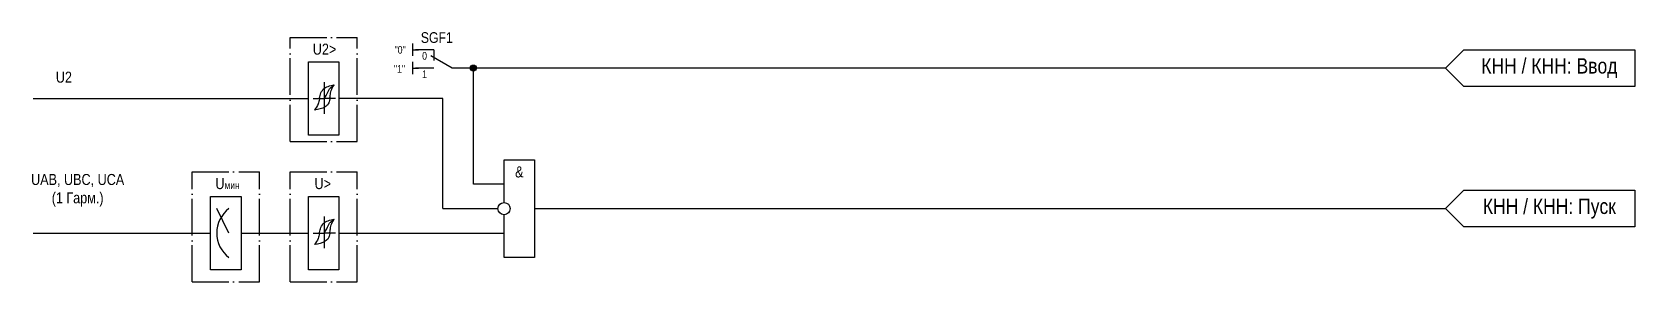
# Model space of a CAD drawing. Header units: millimetres. Extents: x -1643 to 443, y -2 to 115.
# Drawn here: x -1125.2 to -863, y 26 to 66.9 of the extents above; entities that cross this region are included whole.
import ezdxf
from ezdxf.enums import TextEntityAlignment as Align

# ---------------------------------------------------------------- set-up
doc = ezdxf.new("R2010")
doc.units = ezdxf.units.MM
doc.linetypes.add('ACAD_ISO04W100', pattern=[30, 24, -3, 0, -3])
doc.layers.add('Основная', color=7, linetype='Continuous')
doc.styles.add('1.8_Gost_RD', font='ARIALN.TTF', dxfattribs={"height": 1.8})
doc.styles.add('2.5_Gost_RD', font='ARIALN.TTF', dxfattribs={"height": 2.5})
doc.styles.add('3.5_Gost_RD', font='ARIALN.TTF', dxfattribs={"height": 3.5})
doc.styles.add('Вывод', font='ARIALN.TTF', dxfattribs={"height": 2.5})
doc.styles.add('Компонент', font='ARIALN.TTF', dxfattribs={"height": 3.5})

msp = doc.modelspace()

# ---------------------------------------------------------------- texts
at = {"ltscale": 100, "attachment_point": 1}
for s, width, insert, char_height, style in [('\\pi3.7178;U2>', 11, (-1083, 65), 1.8, '1.8_Gost_RD'), ('"1"', 2, (-1066, 61.5), 1.25, '3.5_Gost_RD'), ('\\pi2.78586;U{\\H0.66667x;мин}', 11, (-1098, 43), 1.8, '1.8_Gost_RD'), ('U>', 4, (-1079, 43), 1.8, '1.8_Gost_RD')]:
    msp.add_mtext_dynamic_manual_height_columns(s, width=width, gutter_width=17.5, heights=[0], dxfattribs=dict(at, insert=insert, char_height=char_height, style=style))
at = {"ltscale": 100, "char_height": 1.8, "attachment_point": 5}
for s, insert, width, style in [('U2', (-1120, 59.5), 10, '1.8_Gost_RD'), ('&', (-1045.5, 44), 5, '2.5_Gost_RD'), ('UAB, UBC, UCA^J(1 Гарм.)', (-1117.75, 41), 14.5, '1.8_Gost_RD')]:
    msp.add_mtext(s, dxfattribs=dict(at, insert=insert, width=width, style=style))
at = {"color": 0, "ltscale": 100, "char_height": 2.5, "width": 28, "attachment_point": 5, "style": '2.5_Gost_RD'}
for s, insert in [('{\\C256;КНН / КНН: Ввод}', (-877, 61)), ('{\\C256;КНН / КНН: Пуск}', (-877, 38))]:
    msp.add_mtext(s, dxfattribs=dict(at, insert=insert))

# ---------------------------------------------------------------- blocks, each defined once
blk = doc.blocks.new('*U70')
at = {"layer": 'Основная', "linetype": 'ACAD_ISO04W100', "ltscale": 0.25}
for p, q in [((0, 0), (11, 0)), ((0, -17), (0, 0)), ((11, -17), (11, 0)), ((0, -17), (11, -17))]:
    blk.add_line(p, q, dxfattribs=at)
at = {"layer": 'Основная', "style": 'Компонент'}
blk.add_attdef('ОУ', text='', height=3.5, dxfattribs=at).set_placement((11, 0), align=Align.MIDDLE_CENTER)
blk = doc.blocks.new('*U71')
at = {"layer": 'Основная', "linetype": 'ACAD_ISO04W100', "ltscale": 0.25}
for p, q in [((0, 0), (11, 0)), ((0, -18), (0, 0)), ((11, -18), (11, 0)), ((0, -18), (11, -18))]:
    blk.add_line(p, q, dxfattribs=at)
at = {"layer": 'Основная', "style": 'Компонент'}
blk.add_attdef('ОУ', text='', height=3.5, dxfattribs=at).set_placement((11, 0), align=Align.MIDDLE_CENTER)
blk = doc.blocks.new('*U83')
at = {"layer": 'Основная', "linetype": 'ACAD_ISO04W100', "ltscale": 0.25}
for p, q in [((0, 0), (11, 0)), ((0, -18), (0, 0)), ((11, -18), (11, 0)), ((0, -18), (11, -18))]:
    blk.add_line(p, q, dxfattribs=at)
at = {"layer": 'Основная', "style": 'Компонент'}
blk.add_attdef('ОУ', text='', height=3.5, dxfattribs=at).set_placement((11, 0), align=Align.MIDDLE_CENTER)
blk = doc.blocks.new('*U80')
at = {"layer": 'Основная', "ltscale": 0.35}
blk.add_line((6, 6), (6, 2.5), dxfattribs=at)
at = {"layer": 'Основная', "color": 0}
blk.add_line((0, 0), (7, 4), dxfattribs=at)
blk = doc.blocks.new('*U82')
at = {"layer": 'Основная', "color": 0}
for p, q in [((-3, 6), (-9, 6)), ((-3, 0), (-9, 0)), ((9, 0), (3, 0))]:
    blk.add_line(p, q, dxfattribs=at)
at = {"layer": 'Основная', "ltscale": 0.25, "xscale": -1}
blk.add_blockref('*U80', (3, 0), dxfattribs=at)
at = {"layer": 'Основная'}
for tag, height, style, p in [('ОУ', 3.5, 'Компонент', (-2, 10)), ('В1', 2.5, 'Вывод', (-14, 6)), ('В2', 2.5, 'Вывод', (-6, 4)), ('В3', 2.5, 'Вывод', (-6, -2))]:
    blk.add_attdef(tag, text='', height=height, dxfattribs=dict(at, style=style)).set_placement(p, align=Align.MIDDLE_CENTER)
blk = doc.blocks.new('Точка')
at = {"ltscale": 100}
h = blk.add_hatch(color=256, dxfattribs=at)
h.dxf.hatch_style = 1
edge = h.paths.add_edge_path()
edge.add_arc((0, 0), 0.5, 0, 360)
blk.add_circle((0, 0), 0.5, dxfattribs=at)

# ---------------------------------------------------------------- linework, layer by layer
at = {"ltscale": 100}
for p, q in [((-1063, 65), (-1063, 63)), ((-1063, 64), (-1062, 64)), ((-1080, 60.5), (-1080, 62)), ((-1080, 62), (-1075, 62)), ((-1080, 53), (-1080, 61)), ((-1075, 62), (-1075, 56)), ((-1063, 62), (-1063, 60)), ((-1063, 61), (-1062, 61)), ((-894, 61), (-1056, 61)), ((-1053, 42), (-1053, 61)), ((-1125, 56), (-1080, 56)), ((-1079.21, 56), (-1077.4, 56)), ((-1075.58, 56), (-1077.4, 56)), ((-1075, 56), (-1075, 50)), ((-1058, 56), (-1075, 56)), ((-1058, 38), (-1058, 56)), ((-1080, 50), (-1080, 53)), ((-1075, 50), (-1080, 50)), ((-1048, 42), (-1053, 42)), ((-1096, 38.5), (-1096, 40)), ((-1096, 40), (-1091, 40)), ((-1091, 40), (-1091, 34)), ((-1080, 38.5), (-1080, 40)), ((-1080, 40), (-1075, 40)), ((-1075, 40), (-1075, 34)), ((-1096, 31), (-1096, 39)), ((-1093, 34), (-1095, 38)), ((-1080, 31), (-1080, 39)), ((-1058, 38), (-1049, 38)), ((-1043, 38), (-894, 38)), ((-1125, 34), (-1096, 34)), ((-1091, 34), (-1080, 34)), ((-1091, 34), (-1091, 28)), ((-1079.21, 34), (-1077.4, 34)), ((-1075.58, 34), (-1077.4, 34)), ((-1075, 34), (-1048, 34)), ((-1075, 34), (-1075, 28)), ((-1096, 28), (-1096, 31)), ((-1080, 28), (-1080, 31)), ((-1091, 28), (-1096, 28)), ((-1075, 28), (-1080, 28))]:
    msp.add_line(p, q, dxfattribs=at)
for p, q in [((-1077.4, 58.72), (-1077.4, 53.52)), ((-1077.4, 36.72), (-1077.4, 31.52))]:
    msp.add_line(p, q)
for points in [[(-894, 61), (-891, 64), (-863, 64), (-863, 58), (-891, 58)], [(-894, 38), (-891, 41), (-863, 41), (-863, 35), (-891, 35)]]:
    msp.add_lwpolyline(points, close=True, dxfattribs=at)
for points in [[(-1048, 41), (-1048, 46), (-1043, 46), (-1043, 30), (-1048, 30), (-1048, 37)], [(-1048, 39), (-1048, 42)], [(-1048, 39), (-1048, 39)]]:
    msp.add_lwpolyline(points, dxfattribs=at)
msp.add_circle((-1048, 38), 1)
msp.add_arc((-1090, 34), 5, 126.8699, 233.1301, dxfattribs=at)
for points in [[(-1078.2, 55.92), (-1078.05, 56.71), (-1077.56, 57.54), (-1075.8, 58.26)], [(-1077.4, 56), (-1077, 56.72), (-1076.53, 57.6), (-1075.8, 58.26)], [(-1076.52, 55.92), (-1076.4, 56.71), (-1076.19, 57.54), (-1075.8, 58.26)], [(-1078.2, 55.92), (-1078.4, 55.13), (-1079, 54.12)], [(-1076.52, 55.92), (-1076.75, 55.13), (-1077.24, 54.67), (-1079, 54.12)], [(-1078.2, 33.92), (-1078.05, 34.71), (-1077.56, 35.54), (-1075.8, 36.26)], [(-1077.4, 34), (-1077, 34.72), (-1076.53, 35.6), (-1075.8, 36.26)], [(-1076.52, 33.92), (-1076.4, 34.71), (-1076.19, 35.54), (-1075.8, 36.26)], [(-1078.2, 33.92), (-1078.4, 33.13), (-1079, 32.12)], [(-1076.52, 33.92), (-1076.75, 33.13), (-1077.24, 32.67), (-1079, 32.12)]]:
    msp.add_spline(points, degree=3)

# ---------------------------------------------------------------- block references
msp.add_blockref('Точка', (-1053, 61), dxfattribs=at)
at = {"layer": 'Основная', "ltscale": 0.25}
for name, p in [('*U70', (-1083, 66)), ('*U83', (-1099, 44)), ('*U71', (-1083, 44))]:
    msp.add_blockref(name, p, dxfattribs=at)
at = {"layer": 'Основная', "ltscale": 0.25, "xscale": 0.5, "yscale": 0.5, "zscale": 0.5}
msp.add_blockref('*U82', (-1058, 61), dxfattribs=at).add_auto_attribs({'ОУ': 'SGF1', 'В1': '"0"', 'В2': '0', 'В3': '1'})

msp.set_redraw_order([(e.dxf.handle, doc.entitydb.next_handle()) for e in msp.query("TEXT MTEXT ATTDEF DIMENSION ARC_DIMENSION")])  # texts and dimensions are drawn at this point

doc.saveas('drawing.dxf')
